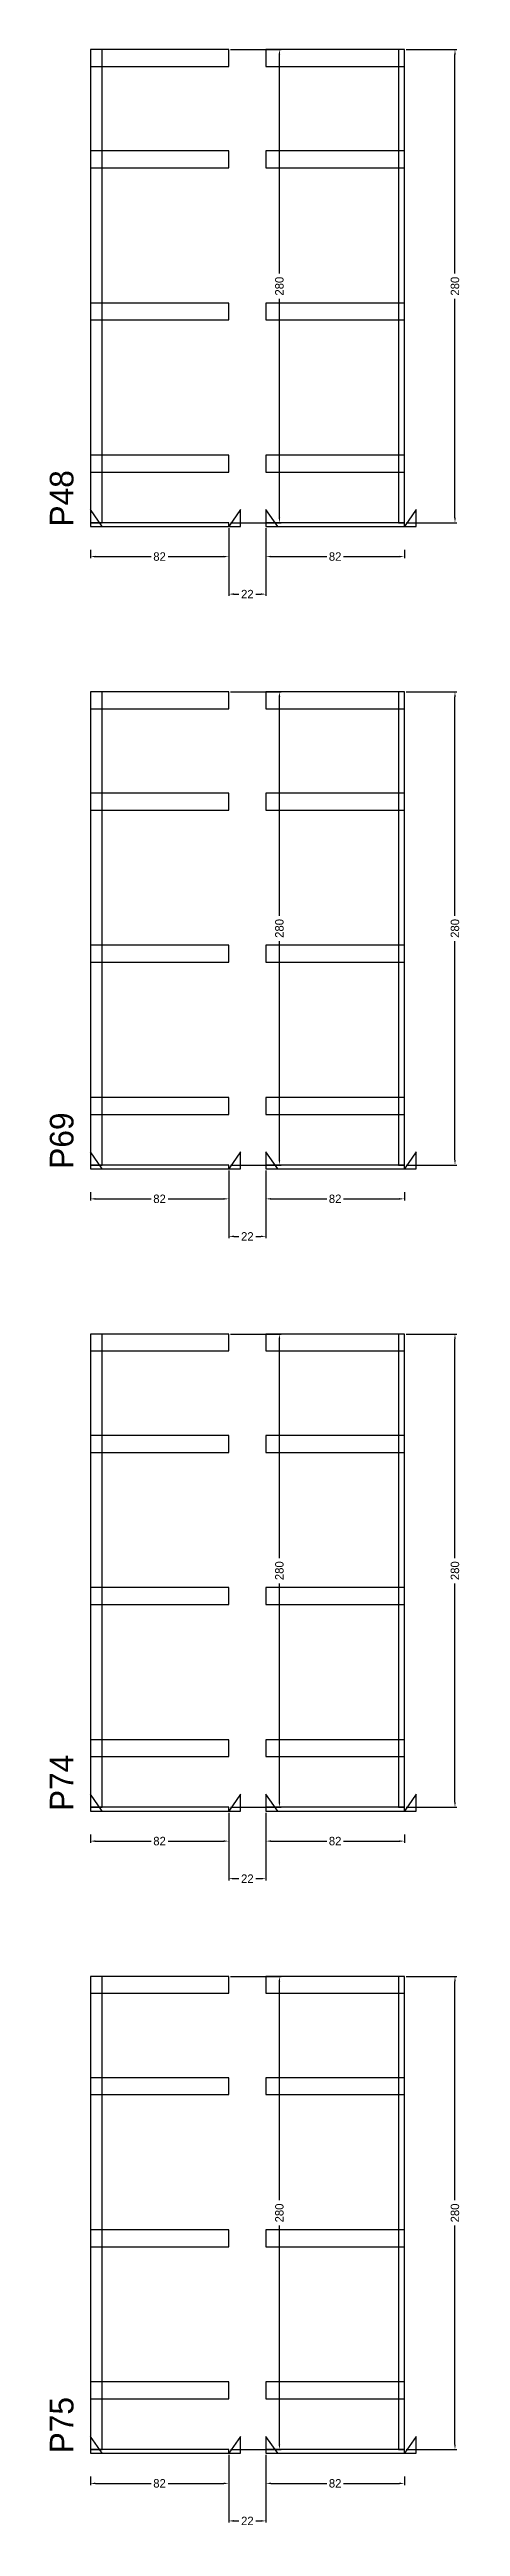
# Model space of a CAD drawing. Header units: centimetres. Extents: x -10500 to 4299, y -12546 to 295.
# Drawn here: x 3976 to 4219, y -10683 to -9218 of the extents above; entities that cross this region are included whole.
import ezdxf

# ---------------------------------------------------------------- set-up
doc = ezdxf.new("R2010")
doc.units = ezdxf.units.CM
for name, color, linetype in [('COTA', 241, 'Continuous'), ('NOMENCLATURA', 7, 'Continuous'), ('SARR_2.2x10', 60, 'Continuous'), ('SARR_2.2x7', 40, 'Continuous')]:
    doc.layers.add(name, color=color, linetype=linetype)
doc.dimstyles.new('PAINEL-NOVA', dxfattribs={"dimtxt": 5, "dimasz": 3, "dimexe": 1, "dimexo": 1, "dimgap": 1, "dimtad": 1, "dimcen": 2.5, "dimazin": 3, "dimtfac": 1, "dimtmove": 0, "dimatfit": 3})

msp = doc.modelspace()

# ---------------------------------------------------------------- texts
at = {"layer": 'NOMENCLATURA'}
for s, p in [('P48', (3990, -9500)), ('P69', (3990, -9880)), ('P74', (3990, -10260)), ('P75', (3990, -10640))]:
    msp.add_text(s, height=14, rotation=90, dxfattribs=at).set_placement(p)

# ---------------------------------------------------------------- blocks, each defined once
blk = doc.blocks.new('_CLOSEDFILLED')
at = {"color": 0, "linetype": 'BYBLOCK'}
blk.add_solid([(-1, 0.16), (0, 0), (-1, -0.16)], dxfattribs=at)
blk = doc.blocks.new('*D941')
for p, q in [((4000, -10653.8), (4000, -10658.8)), ((4082, -10653.8), (4082, -10658.8)), ((4003, -10657.8), (4036, -10657.8)), ((4046, -10657.8), (4079, -10657.8))]:
    blk.add_line(p, q)
at = {"layer": 'Defpoints'}
for p in [(4000, -10652.8), (4082, -10652.8), (4000, -10657.8)]:
    blk.add_point(p, dxfattribs=at)
at = {"layer": 'SARR_2.2x10', "xscale": 3, "yscale": 3, "rotation": 180}
blk.add_blockref('_CLOSEDFILLED', (4000, -10657.8), dxfattribs=at)
at = {"layer": 'SARR_2.2x10', "xscale": 3, "yscale": 3}
blk.add_blockref('_CLOSEDFILLED', (4082, -10657.8), dxfattribs=at)
at = {"layer": 'SARR_2.2x10', "insert": (4041, -10657.8), "char_height": 5, "attachment_point": 5}
blk.add_mtext('82', dxfattribs=at)
blk = doc.blocks.new('*D942')
for p, q in [((4083, -10357.8), (4113, -10357.8)), ((4112, -10490.3), (4112, -10360.8)), ((4112, -10634.8), (4112, -10505.3)), ((4083, -10637.8), (4113, -10637.8))]:
    blk.add_line(p, q)
at = {"layer": 'Defpoints'}
for p in [(4082, -10357.8), (4082, -10637.8), (4112, -10637.8)]:
    blk.add_point(p, dxfattribs=at)
at = {"layer": 'SARR_2.2x10', "xscale": 3, "yscale": 3}
for p, rotation in [((4112, -10357.8), 90), ((4112, -10637.8), 270)]:
    blk.add_blockref('_CLOSEDFILLED', p, dxfattribs=dict(at, rotation=rotation))
at = {"layer": 'SARR_2.2x10', "insert": (4112, -10497.8), "char_height": 5, "attachment_point": 5, "rotation": 90}
blk.add_mtext('280', dxfattribs=at)
blk = doc.blocks.new('GRA-E')
at = {"layer": 'SARR_2.2x7'}
blk.add_lwpolyline([(0, 0), (7, 0), (0, 10)], close=True, dxfattribs=at)
blk = doc.blocks.new('GRA-D')
at = {"layer": 'SARR_2.2x7'}
blk.add_lwpolyline([(0, 0), (7, 0), (7, 10)], close=True, dxfattribs=at)
blk = doc.blocks.new('*D943')
for p, q in [((4104, -10653.8), (4104, -10658.8)), ((4186, -10653.8), (4186, -10658.8)), ((4107, -10657.8), (4140, -10657.8)), ((4150, -10657.8), (4183, -10657.8))]:
    blk.add_line(p, q)
at = {"layer": 'Defpoints'}
for p in [(4104, -10652.8), (4186, -10652.8), (4104, -10657.8)]:
    blk.add_point(p, dxfattribs=at)
at = {"layer": 'SARR_2.2x10', "xscale": 3, "yscale": 3, "rotation": 180}
blk.add_blockref('_CLOSEDFILLED', (4104, -10657.8), dxfattribs=at)
at = {"layer": 'SARR_2.2x10', "xscale": 3, "yscale": 3}
blk.add_blockref('_CLOSEDFILLED', (4186, -10657.8), dxfattribs=at)
at = {"layer": 'SARR_2.2x10', "insert": (4145, -10657.8), "char_height": 5, "attachment_point": 5}
blk.add_mtext('82', dxfattribs=at)
blk = doc.blocks.new('*D944')
for p, q in [((4187, -10357.8), (4217, -10357.8)), ((4216, -10490.3), (4216, -10360.8)), ((4216, -10634.8), (4216, -10505.3)), ((4187, -10637.8), (4217, -10637.8))]:
    blk.add_line(p, q)
at = {"layer": 'Defpoints'}
for p in [(4186, -10357.8), (4186, -10637.8), (4216, -10637.8)]:
    blk.add_point(p, dxfattribs=at)
at = {"layer": 'SARR_2.2x10', "xscale": 3, "yscale": 3}
for p, rotation in [((4216, -10357.8), 90), ((4216, -10637.8), 270)]:
    blk.add_blockref('_CLOSEDFILLED', p, dxfattribs=dict(at, rotation=rotation))
at = {"layer": 'SARR_2.2x10', "insert": (4216, -10497.8), "char_height": 5, "attachment_point": 5, "rotation": 90}
blk.add_mtext('280', dxfattribs=at)
blk = doc.blocks.new('*D945')
for p, q in [((4187, -10357.8), (4217, -10357.8)), ((4216, -10490.3), (4216, -10360.8)), ((4216, -10634.8), (4216, -10505.3)), ((4187, -10637.8), (4217, -10637.8))]:
    blk.add_line(p, q)
at = {"layer": 'Defpoints'}
for p in [(4186, -10357.8), (4186, -10637.8), (4216, -10637.8)]:
    blk.add_point(p, dxfattribs=at)
at = {"layer": 'SARR_2.2x10', "xscale": 3, "yscale": 3}
for p, rotation in [((4216, -10357.8), 90), ((4216, -10637.8), 270)]:
    blk.add_blockref('_CLOSEDFILLED', p, dxfattribs=dict(at, rotation=rotation))
at = {"layer": 'SARR_2.2x10', "insert": (4216, -10497.8), "char_height": 5, "attachment_point": 5, "rotation": 90}
blk.add_mtext('280', dxfattribs=at)
blk = doc.blocks.new('*D946')
for p, q in [((4187, -10357.8), (4217, -10357.8)), ((4216, -10490.3), (4216, -10360.8)), ((4216, -10634.8), (4216, -10505.3)), ((4187, -10637.8), (4217, -10637.8))]:
    blk.add_line(p, q)
at = {"layer": 'Defpoints'}
for p in [(4186, -10357.8), (4186, -10637.8), (4216, -10637.8)]:
    blk.add_point(p, dxfattribs=at)
at = {"layer": 'SARR_2.2x10', "xscale": 3, "yscale": 3}
for p, rotation in [((4216, -10357.8), 90), ((4216, -10637.8), 270)]:
    blk.add_blockref('_CLOSEDFILLED', p, dxfattribs=dict(at, rotation=rotation))
at = {"layer": 'SARR_2.2x10', "insert": (4216, -10497.8), "char_height": 5, "attachment_point": 5, "rotation": 90}
blk.add_mtext('280', dxfattribs=at)
blk = doc.blocks.new('*D947')
for p, q in [((4187, -10357.8), (4217, -10357.8)), ((4216, -10490.3), (4216, -10360.8)), ((4216, -10634.8), (4216, -10505.3)), ((4187, -10637.8), (4217, -10637.8))]:
    blk.add_line(p, q)
at = {"layer": 'Defpoints'}
for p in [(4186, -10357.8), (4186, -10637.8), (4216, -10637.8)]:
    blk.add_point(p, dxfattribs=at)
at = {"layer": 'SARR_2.2x10', "xscale": 3, "yscale": 3}
for p, rotation in [((4216, -10357.8), 90), ((4216, -10637.8), 270)]:
    blk.add_blockref('_CLOSEDFILLED', p, dxfattribs=dict(at, rotation=rotation))
at = {"layer": 'SARR_2.2x10', "insert": (4216, -10497.8), "char_height": 5, "attachment_point": 5, "rotation": 90}
blk.add_mtext('280', dxfattribs=at)
blk = doc.blocks.new('*D948')
for p, q in [((4187, -10357.8), (4217, -10357.8)), ((4216, -10490.3), (4216, -10360.8)), ((4216, -10634.8), (4216, -10505.3)), ((4187, -10637.8), (4217, -10637.8))]:
    blk.add_line(p, q)
at = {"layer": 'Defpoints'}
for p in [(4186, -10357.8), (4186, -10637.8), (4216, -10637.8)]:
    blk.add_point(p, dxfattribs=at)
at = {"layer": 'SARR_2.2x10', "xscale": 3, "yscale": 3}
for p, rotation in [((4216, -10357.8), 90), ((4216, -10637.8), 270)]:
    blk.add_blockref('_CLOSEDFILLED', p, dxfattribs=dict(at, rotation=rotation))
at = {"layer": 'SARR_2.2x10', "insert": (4216, -10497.8), "char_height": 5, "attachment_point": 5, "rotation": 90}
blk.add_mtext('280', dxfattribs=at)
blk = doc.blocks.new('*D949')
for p, q in [((4187, -10357.8), (4217, -10357.8)), ((4216, -10490.3), (4216, -10360.8)), ((4216, -10634.8), (4216, -10505.3)), ((4187, -10637.8), (4217, -10637.8))]:
    blk.add_line(p, q)
at = {"layer": 'Defpoints'}
for p in [(4186, -10357.8), (4186, -10637.8), (4216, -10637.8)]:
    blk.add_point(p, dxfattribs=at)
at = {"layer": 'SARR_2.2x10', "xscale": 3, "yscale": 3}
for p, rotation in [((4216, -10357.8), 90), ((4216, -10637.8), 270)]:
    blk.add_blockref('_CLOSEDFILLED', p, dxfattribs=dict(at, rotation=rotation))
at = {"layer": 'SARR_2.2x10', "insert": (4216, -10497.8), "char_height": 5, "attachment_point": 5, "rotation": 90}
blk.add_mtext('280', dxfattribs=at)
blk = doc.blocks.new('*D950')
for p, q in [((4187, -10357.8), (4217, -10357.8)), ((4216, -10490.3), (4216, -10360.8)), ((4216, -10634.8), (4216, -10505.3)), ((4187, -10637.8), (4217, -10637.8))]:
    blk.add_line(p, q)
at = {"layer": 'Defpoints'}
for p in [(4186, -10357.8), (4186, -10637.8), (4216, -10637.8)]:
    blk.add_point(p, dxfattribs=at)
at = {"layer": 'SARR_2.2x10', "xscale": 3, "yscale": 3}
for p, rotation in [((4216, -10357.8), 90), ((4216, -10637.8), 270)]:
    blk.add_blockref('_CLOSEDFILLED', p, dxfattribs=dict(at, rotation=rotation))
at = {"layer": 'SARR_2.2x10', "insert": (4216, -10497.8), "char_height": 5, "attachment_point": 5, "rotation": 90}
blk.add_mtext('280', dxfattribs=at)
blk = doc.blocks.new('*D951')
for p, q in [((4187, -10357.8), (4217, -10357.8)), ((4216, -10490.3), (4216, -10360.8)), ((4216, -10634.8), (4216, -10505.3)), ((4187, -10637.8), (4217, -10637.8))]:
    blk.add_line(p, q)
at = {"layer": 'Defpoints'}
for p in [(4186, -10357.8), (4186, -10637.8), (4216, -10637.8)]:
    blk.add_point(p, dxfattribs=at)
at = {"layer": 'SARR_2.2x10', "xscale": 3, "yscale": 3}
for p, rotation in [((4216, -10357.8), 90), ((4216, -10637.8), 270)]:
    blk.add_blockref('_CLOSEDFILLED', p, dxfattribs=dict(at, rotation=rotation))
at = {"layer": 'SARR_2.2x10', "insert": (4216, -10497.8), "char_height": 5, "attachment_point": 5, "rotation": 90}
blk.add_mtext('280', dxfattribs=at)
blk = doc.blocks.new('*D952')
for p, q in [((4187, -10357.8), (4217, -10357.8)), ((4216, -10490.3), (4216, -10360.8)), ((4216, -10634.8), (4216, -10505.3)), ((4187, -10637.8), (4217, -10637.8))]:
    blk.add_line(p, q)
at = {"layer": 'Defpoints'}
for p in [(4186, -10357.8), (4186, -10637.8), (4216, -10637.8)]:
    blk.add_point(p, dxfattribs=at)
at = {"layer": 'SARR_2.2x10', "xscale": 3, "yscale": 3}
for p, rotation in [((4216, -10357.8), 90), ((4216, -10637.8), 270)]:
    blk.add_blockref('_CLOSEDFILLED', p, dxfattribs=dict(at, rotation=rotation))
at = {"layer": 'SARR_2.2x10', "insert": (4216, -10497.8), "char_height": 5, "attachment_point": 5, "rotation": 90}
blk.add_mtext('280', dxfattribs=at)
blk = doc.blocks.new('*D953')
for p, q in [((4187, -10357.8), (4217, -10357.8)), ((4216, -10490.3), (4216, -10360.8)), ((4216, -10634.8), (4216, -10505.3)), ((4187, -10637.8), (4217, -10637.8))]:
    blk.add_line(p, q)
at = {"layer": 'Defpoints'}
for p in [(4186, -10357.8), (4186, -10637.8), (4216, -10637.8)]:
    blk.add_point(p, dxfattribs=at)
at = {"layer": 'SARR_2.2x10', "xscale": 3, "yscale": 3}
for p, rotation in [((4216, -10357.8), 90), ((4216, -10637.8), 270)]:
    blk.add_blockref('_CLOSEDFILLED', p, dxfattribs=dict(at, rotation=rotation))
at = {"layer": 'SARR_2.2x10', "insert": (4216, -10497.8), "char_height": 5, "attachment_point": 5, "rotation": 90}
blk.add_mtext('280', dxfattribs=at)
blk = doc.blocks.new('*D954')
for p, q in [((4082, -10641), (4082, -10681)), ((4104, -10641), (4104, -10681)), ((4085, -10680), (4088, -10680)), ((4098, -10680), (4101, -10680))]:
    blk.add_line(p, q)
at = {"layer": 'Defpoints'}
for p in [(4082, -10640), (4104, -10640), (4082, -10680)]:
    blk.add_point(p, dxfattribs=at)
at = {"layer": 'COTA', "xscale": 3, "yscale": 3, "rotation": 180}
blk.add_blockref('_CLOSEDFILLED', (4082, -10680), dxfattribs=at)
at = {"layer": 'COTA', "xscale": 3, "yscale": 3}
blk.add_blockref('_CLOSEDFILLED', (4104, -10680), dxfattribs=at)
at = {"layer": 'COTA', "insert": (4093, -10680), "char_height": 5, "attachment_point": 5}
blk.add_mtext('22', dxfattribs=at)
blk = doc.blocks.new('*D907')
for p, q in [((4000, -10273.8), (4000, -10278.8)), ((4003, -10277.8), (4036, -10277.8)), ((4046, -10277.8), (4079, -10277.8)), ((4082, -10273.8), (4082, -10278.8))]:
    blk.add_line(p, q)
at = {"layer": 'Defpoints'}
for p in [(4000, -10272.8), (4082, -10272.8), (4000, -10277.8)]:
    blk.add_point(p, dxfattribs=at)
at = {"layer": 'SARR_2.2x10', "xscale": 3, "yscale": 3, "rotation": 180}
blk.add_blockref('_CLOSEDFILLED', (4000, -10277.8), dxfattribs=at)
at = {"layer": 'SARR_2.2x10', "xscale": 3, "yscale": 3}
blk.add_blockref('_CLOSEDFILLED', (4082, -10277.8), dxfattribs=at)
at = {"layer": 'SARR_2.2x10', "insert": (4041, -10277.8), "char_height": 5, "attachment_point": 5}
blk.add_mtext('82', dxfattribs=at)
blk = doc.blocks.new('*D908')
for p, q in [((4083, -9977.8), (4113, -9977.8)), ((4112, -10110.3), (4112, -9980.8)), ((4112, -10254.8), (4112, -10125.3)), ((4083, -10257.8), (4113, -10257.8))]:
    blk.add_line(p, q)
at = {"layer": 'Defpoints'}
for p in [(4082, -9977.8), (4082, -10257.8), (4112, -10257.8)]:
    blk.add_point(p, dxfattribs=at)
at = {"layer": 'SARR_2.2x10', "xscale": 3, "yscale": 3}
for p, rotation in [((4112, -9977.8), 90), ((4112, -10257.8), 270)]:
    blk.add_blockref('_CLOSEDFILLED', p, dxfattribs=dict(at, rotation=rotation))
at = {"layer": 'SARR_2.2x10', "insert": (4112, -10117.8), "char_height": 5, "attachment_point": 5, "rotation": 90}
blk.add_mtext('280', dxfattribs=at)
blk = doc.blocks.new('*D909')
for p, q in [((4104, -10273.8), (4104, -10278.8)), ((4107, -10277.8), (4140, -10277.8)), ((4150, -10277.8), (4183, -10277.8)), ((4186, -10273.8), (4186, -10278.8))]:
    blk.add_line(p, q)
at = {"layer": 'Defpoints'}
for p in [(4104, -10272.8), (4186, -10272.8), (4104, -10277.8)]:
    blk.add_point(p, dxfattribs=at)
at = {"layer": 'SARR_2.2x10', "xscale": 3, "yscale": 3, "rotation": 180}
blk.add_blockref('_CLOSEDFILLED', (4104, -10277.8), dxfattribs=at)
at = {"layer": 'SARR_2.2x10', "xscale": 3, "yscale": 3}
blk.add_blockref('_CLOSEDFILLED', (4186, -10277.8), dxfattribs=at)
at = {"layer": 'SARR_2.2x10', "insert": (4145, -10277.8), "char_height": 5, "attachment_point": 5}
blk.add_mtext('82', dxfattribs=at)
blk = doc.blocks.new('*D910')
for p, q in [((4187, -9977.8), (4217, -9977.8)), ((4216, -10110.3), (4216, -9980.8)), ((4216, -10254.8), (4216, -10125.3)), ((4187, -10257.8), (4217, -10257.8))]:
    blk.add_line(p, q)
at = {"layer": 'Defpoints'}
for p in [(4186, -9977.8), (4186, -10257.8), (4216, -10257.8)]:
    blk.add_point(p, dxfattribs=at)
at = {"layer": 'SARR_2.2x10', "xscale": 3, "yscale": 3}
for p, rotation in [((4216, -9977.8), 90), ((4216, -10257.8), 270)]:
    blk.add_blockref('_CLOSEDFILLED', p, dxfattribs=dict(at, rotation=rotation))
at = {"layer": 'SARR_2.2x10', "insert": (4216, -10117.8), "char_height": 5, "attachment_point": 5, "rotation": 90}
blk.add_mtext('280', dxfattribs=at)
blk = doc.blocks.new('*D911')
for p, q in [((4187, -9977.8), (4217, -9977.8)), ((4216, -10110.3), (4216, -9980.8)), ((4216, -10254.8), (4216, -10125.3)), ((4187, -10257.8), (4217, -10257.8))]:
    blk.add_line(p, q)
at = {"layer": 'Defpoints'}
for p in [(4186, -9977.8), (4186, -10257.8), (4216, -10257.8)]:
    blk.add_point(p, dxfattribs=at)
at = {"layer": 'SARR_2.2x10', "xscale": 3, "yscale": 3}
for p, rotation in [((4216, -9977.8), 90), ((4216, -10257.8), 270)]:
    blk.add_blockref('_CLOSEDFILLED', p, dxfattribs=dict(at, rotation=rotation))
at = {"layer": 'SARR_2.2x10', "insert": (4216, -10117.8), "char_height": 5, "attachment_point": 5, "rotation": 90}
blk.add_mtext('280', dxfattribs=at)
blk = doc.blocks.new('*D912')
for p, q in [((4187, -9977.8), (4217, -9977.8)), ((4216, -10110.3), (4216, -9980.8)), ((4216, -10254.8), (4216, -10125.3)), ((4187, -10257.8), (4217, -10257.8))]:
    blk.add_line(p, q)
at = {"layer": 'Defpoints'}
for p in [(4186, -9977.8), (4186, -10257.8), (4216, -10257.8)]:
    blk.add_point(p, dxfattribs=at)
at = {"layer": 'SARR_2.2x10', "xscale": 3, "yscale": 3}
for p, rotation in [((4216, -9977.8), 90), ((4216, -10257.8), 270)]:
    blk.add_blockref('_CLOSEDFILLED', p, dxfattribs=dict(at, rotation=rotation))
at = {"layer": 'SARR_2.2x10', "insert": (4216, -10117.8), "char_height": 5, "attachment_point": 5, "rotation": 90}
blk.add_mtext('280', dxfattribs=at)
blk = doc.blocks.new('*D913')
for p, q in [((4187, -9977.8), (4217, -9977.8)), ((4216, -10110.3), (4216, -9980.8)), ((4216, -10254.8), (4216, -10125.3)), ((4187, -10257.8), (4217, -10257.8))]:
    blk.add_line(p, q)
at = {"layer": 'Defpoints'}
for p in [(4186, -9977.8), (4186, -10257.8), (4216, -10257.8)]:
    blk.add_point(p, dxfattribs=at)
at = {"layer": 'SARR_2.2x10', "xscale": 3, "yscale": 3}
for p, rotation in [((4216, -9977.8), 90), ((4216, -10257.8), 270)]:
    blk.add_blockref('_CLOSEDFILLED', p, dxfattribs=dict(at, rotation=rotation))
at = {"layer": 'SARR_2.2x10', "insert": (4216, -10117.8), "char_height": 5, "attachment_point": 5, "rotation": 90}
blk.add_mtext('280', dxfattribs=at)
blk = doc.blocks.new('*D914')
for p, q in [((4187, -9977.8), (4217, -9977.8)), ((4216, -10110.3), (4216, -9980.8)), ((4216, -10254.8), (4216, -10125.3)), ((4187, -10257.8), (4217, -10257.8))]:
    blk.add_line(p, q)
at = {"layer": 'Defpoints'}
for p in [(4186, -9977.8), (4186, -10257.8), (4216, -10257.8)]:
    blk.add_point(p, dxfattribs=at)
at = {"layer": 'SARR_2.2x10', "xscale": 3, "yscale": 3}
for p, rotation in [((4216, -9977.8), 90), ((4216, -10257.8), 270)]:
    blk.add_blockref('_CLOSEDFILLED', p, dxfattribs=dict(at, rotation=rotation))
at = {"layer": 'SARR_2.2x10', "insert": (4216, -10117.8), "char_height": 5, "attachment_point": 5, "rotation": 90}
blk.add_mtext('280', dxfattribs=at)
blk = doc.blocks.new('*D915')
for p, q in [((4187, -9977.8), (4217, -9977.8)), ((4216, -10110.3), (4216, -9980.8)), ((4216, -10254.8), (4216, -10125.3)), ((4187, -10257.8), (4217, -10257.8))]:
    blk.add_line(p, q)
at = {"layer": 'Defpoints'}
for p in [(4186, -9977.8), (4186, -10257.8), (4216, -10257.8)]:
    blk.add_point(p, dxfattribs=at)
at = {"layer": 'SARR_2.2x10', "xscale": 3, "yscale": 3}
for p, rotation in [((4216, -9977.8), 90), ((4216, -10257.8), 270)]:
    blk.add_blockref('_CLOSEDFILLED', p, dxfattribs=dict(at, rotation=rotation))
at = {"layer": 'SARR_2.2x10', "insert": (4216, -10117.8), "char_height": 5, "attachment_point": 5, "rotation": 90}
blk.add_mtext('280', dxfattribs=at)
blk = doc.blocks.new('*D916')
for p, q in [((4187, -9977.8), (4217, -9977.8)), ((4216, -10110.3), (4216, -9980.8)), ((4216, -10254.8), (4216, -10125.3)), ((4187, -10257.8), (4217, -10257.8))]:
    blk.add_line(p, q)
at = {"layer": 'Defpoints'}
for p in [(4186, -9977.8), (4186, -10257.8), (4216, -10257.8)]:
    blk.add_point(p, dxfattribs=at)
at = {"layer": 'SARR_2.2x10', "xscale": 3, "yscale": 3}
for p, rotation in [((4216, -9977.8), 90), ((4216, -10257.8), 270)]:
    blk.add_blockref('_CLOSEDFILLED', p, dxfattribs=dict(at, rotation=rotation))
at = {"layer": 'SARR_2.2x10', "insert": (4216, -10117.8), "char_height": 5, "attachment_point": 5, "rotation": 90}
blk.add_mtext('280', dxfattribs=at)
blk = doc.blocks.new('*D917')
for p, q in [((4187, -9977.8), (4217, -9977.8)), ((4216, -10110.3), (4216, -9980.8)), ((4216, -10254.8), (4216, -10125.3)), ((4187, -10257.8), (4217, -10257.8))]:
    blk.add_line(p, q)
at = {"layer": 'Defpoints'}
for p in [(4186, -9977.8), (4186, -10257.8), (4216, -10257.8)]:
    blk.add_point(p, dxfattribs=at)
at = {"layer": 'SARR_2.2x10', "xscale": 3, "yscale": 3}
for p, rotation in [((4216, -9977.8), 90), ((4216, -10257.8), 270)]:
    blk.add_blockref('_CLOSEDFILLED', p, dxfattribs=dict(at, rotation=rotation))
at = {"layer": 'SARR_2.2x10', "insert": (4216, -10117.8), "char_height": 5, "attachment_point": 5, "rotation": 90}
blk.add_mtext('280', dxfattribs=at)
blk = doc.blocks.new('*D918')
for p, q in [((4187, -9977.8), (4217, -9977.8)), ((4216, -10110.3), (4216, -9980.8)), ((4216, -10254.8), (4216, -10125.3)), ((4187, -10257.8), (4217, -10257.8))]:
    blk.add_line(p, q)
at = {"layer": 'Defpoints'}
for p in [(4186, -9977.8), (4186, -10257.8), (4216, -10257.8)]:
    blk.add_point(p, dxfattribs=at)
at = {"layer": 'SARR_2.2x10', "xscale": 3, "yscale": 3}
for p, rotation in [((4216, -9977.8), 90), ((4216, -10257.8), 270)]:
    blk.add_blockref('_CLOSEDFILLED', p, dxfattribs=dict(at, rotation=rotation))
at = {"layer": 'SARR_2.2x10', "insert": (4216, -10117.8), "char_height": 5, "attachment_point": 5, "rotation": 90}
blk.add_mtext('280', dxfattribs=at)
blk = doc.blocks.new('*D919')
for p, q in [((4187, -9977.8), (4217, -9977.8)), ((4216, -10110.3), (4216, -9980.8)), ((4216, -10254.8), (4216, -10125.3)), ((4187, -10257.8), (4217, -10257.8))]:
    blk.add_line(p, q)
at = {"layer": 'Defpoints'}
for p in [(4186, -9977.8), (4186, -10257.8), (4216, -10257.8)]:
    blk.add_point(p, dxfattribs=at)
at = {"layer": 'SARR_2.2x10', "xscale": 3, "yscale": 3}
for p, rotation in [((4216, -9977.8), 90), ((4216, -10257.8), 270)]:
    blk.add_blockref('_CLOSEDFILLED', p, dxfattribs=dict(at, rotation=rotation))
at = {"layer": 'SARR_2.2x10', "insert": (4216, -10117.8), "char_height": 5, "attachment_point": 5, "rotation": 90}
blk.add_mtext('280', dxfattribs=at)
blk = doc.blocks.new('*D920')
for p, q in [((4082, -10261), (4082, -10301)), ((4104, -10261), (4104, -10301)), ((4085, -10300), (4088, -10300)), ((4098, -10300), (4101, -10300))]:
    blk.add_line(p, q)
at = {"layer": 'Defpoints'}
for p in [(4082, -10260), (4104, -10260), (4082, -10300)]:
    blk.add_point(p, dxfattribs=at)
at = {"layer": 'COTA', "xscale": 3, "yscale": 3, "rotation": 180}
blk.add_blockref('_CLOSEDFILLED', (4082, -10300), dxfattribs=at)
at = {"layer": 'COTA', "xscale": 3, "yscale": 3}
blk.add_blockref('_CLOSEDFILLED', (4104, -10300), dxfattribs=at)
at = {"layer": 'COTA', "insert": (4093, -10300), "char_height": 5, "attachment_point": 5}
blk.add_mtext('22', dxfattribs=at)
blk = doc.blocks.new('*D873')
for p, q in [((4000, -9893.8), (4000, -9898.8)), ((4003, -9897.8), (4036, -9897.8)), ((4046, -9897.8), (4079, -9897.8)), ((4082, -9893.8), (4082, -9898.8))]:
    blk.add_line(p, q)
at = {"layer": 'Defpoints'}
for p in [(4000, -9892.8), (4000, -9897.8), (4082, -9892.8)]:
    blk.add_point(p, dxfattribs=at)
at = {"layer": 'SARR_2.2x10', "xscale": 3, "yscale": 3, "rotation": 180}
blk.add_blockref('_CLOSEDFILLED', (4000, -9897.8), dxfattribs=at)
at = {"layer": 'SARR_2.2x10', "xscale": 3, "yscale": 3}
blk.add_blockref('_CLOSEDFILLED', (4082, -9897.8), dxfattribs=at)
at = {"layer": 'SARR_2.2x10', "insert": (4041, -9897.8), "char_height": 5, "attachment_point": 5}
blk.add_mtext('82', dxfattribs=at)
blk = doc.blocks.new('*D874')
for p, q in [((4083, -9597.8), (4113, -9597.8)), ((4112, -9730.3), (4112, -9600.8)), ((4112, -9874.8), (4112, -9745.3)), ((4083, -9877.8), (4113, -9877.8))]:
    blk.add_line(p, q)
at = {"layer": 'Defpoints'}
for p in [(4082, -9597.8), (4082, -9877.8), (4112, -9877.8)]:
    blk.add_point(p, dxfattribs=at)
at = {"layer": 'SARR_2.2x10', "xscale": 3, "yscale": 3}
for p, rotation in [((4112, -9597.8), 90), ((4112, -9877.8), 270)]:
    blk.add_blockref('_CLOSEDFILLED', p, dxfattribs=dict(at, rotation=rotation))
at = {"layer": 'SARR_2.2x10', "insert": (4112, -9737.8), "char_height": 5, "attachment_point": 5, "rotation": 90}
blk.add_mtext('280', dxfattribs=at)
blk = doc.blocks.new('*D875')
for p, q in [((4104, -9893.8), (4104, -9898.8)), ((4107, -9897.8), (4140, -9897.8)), ((4150, -9897.8), (4183, -9897.8)), ((4186, -9893.8), (4186, -9898.8))]:
    blk.add_line(p, q)
at = {"layer": 'Defpoints'}
for p in [(4104, -9892.8), (4104, -9897.8), (4186, -9892.8)]:
    blk.add_point(p, dxfattribs=at)
at = {"layer": 'SARR_2.2x10', "xscale": 3, "yscale": 3, "rotation": 180}
blk.add_blockref('_CLOSEDFILLED', (4104, -9897.8), dxfattribs=at)
at = {"layer": 'SARR_2.2x10', "xscale": 3, "yscale": 3}
blk.add_blockref('_CLOSEDFILLED', (4186, -9897.8), dxfattribs=at)
at = {"layer": 'SARR_2.2x10', "insert": (4145, -9897.8), "char_height": 5, "attachment_point": 5}
blk.add_mtext('82', dxfattribs=at)
blk = doc.blocks.new('*D876')
for p, q in [((4187, -9597.8), (4217, -9597.8)), ((4216, -9730.3), (4216, -9600.8)), ((4216, -9874.8), (4216, -9745.3)), ((4187, -9877.8), (4217, -9877.8))]:
    blk.add_line(p, q)
at = {"layer": 'Defpoints'}
for p in [(4186, -9597.8), (4186, -9877.8), (4216, -9877.8)]:
    blk.add_point(p, dxfattribs=at)
at = {"layer": 'SARR_2.2x10', "xscale": 3, "yscale": 3}
for p, rotation in [((4216, -9597.8), 90), ((4216, -9877.8), 270)]:
    blk.add_blockref('_CLOSEDFILLED', p, dxfattribs=dict(at, rotation=rotation))
at = {"layer": 'SARR_2.2x10', "insert": (4216, -9737.8), "char_height": 5, "attachment_point": 5, "rotation": 90}
blk.add_mtext('280', dxfattribs=at)
blk = doc.blocks.new('*D877')
for p, q in [((4187, -9597.8), (4217, -9597.8)), ((4216, -9730.3), (4216, -9600.8)), ((4216, -9874.8), (4216, -9745.3)), ((4187, -9877.8), (4217, -9877.8))]:
    blk.add_line(p, q)
at = {"layer": 'Defpoints'}
for p in [(4186, -9597.8), (4186, -9877.8), (4216, -9877.8)]:
    blk.add_point(p, dxfattribs=at)
at = {"layer": 'SARR_2.2x10', "xscale": 3, "yscale": 3}
for p, rotation in [((4216, -9597.8), 90), ((4216, -9877.8), 270)]:
    blk.add_blockref('_CLOSEDFILLED', p, dxfattribs=dict(at, rotation=rotation))
at = {"layer": 'SARR_2.2x10', "insert": (4216, -9737.8), "char_height": 5, "attachment_point": 5, "rotation": 90}
blk.add_mtext('280', dxfattribs=at)
blk = doc.blocks.new('*D878')
for p, q in [((4187, -9597.8), (4217, -9597.8)), ((4216, -9730.3), (4216, -9600.8)), ((4216, -9874.8), (4216, -9745.3)), ((4187, -9877.8), (4217, -9877.8))]:
    blk.add_line(p, q)
at = {"layer": 'Defpoints'}
for p in [(4186, -9597.8), (4186, -9877.8), (4216, -9877.8)]:
    blk.add_point(p, dxfattribs=at)
at = {"layer": 'SARR_2.2x10', "xscale": 3, "yscale": 3}
for p, rotation in [((4216, -9597.8), 90), ((4216, -9877.8), 270)]:
    blk.add_blockref('_CLOSEDFILLED', p, dxfattribs=dict(at, rotation=rotation))
at = {"layer": 'SARR_2.2x10', "insert": (4216, -9737.8), "char_height": 5, "attachment_point": 5, "rotation": 90}
blk.add_mtext('280', dxfattribs=at)
blk = doc.blocks.new('*D879')
for p, q in [((4187, -9597.8), (4217, -9597.8)), ((4216, -9730.3), (4216, -9600.8)), ((4216, -9874.8), (4216, -9745.3)), ((4187, -9877.8), (4217, -9877.8))]:
    blk.add_line(p, q)
at = {"layer": 'Defpoints'}
for p in [(4186, -9597.8), (4186, -9877.8), (4216, -9877.8)]:
    blk.add_point(p, dxfattribs=at)
at = {"layer": 'SARR_2.2x10', "xscale": 3, "yscale": 3}
for p, rotation in [((4216, -9597.8), 90), ((4216, -9877.8), 270)]:
    blk.add_blockref('_CLOSEDFILLED', p, dxfattribs=dict(at, rotation=rotation))
at = {"layer": 'SARR_2.2x10', "insert": (4216, -9737.8), "char_height": 5, "attachment_point": 5, "rotation": 90}
blk.add_mtext('280', dxfattribs=at)
blk = doc.blocks.new('*D880')
for p, q in [((4187, -9597.8), (4217, -9597.8)), ((4216, -9730.3), (4216, -9600.8)), ((4216, -9874.8), (4216, -9745.3)), ((4187, -9877.8), (4217, -9877.8))]:
    blk.add_line(p, q)
at = {"layer": 'Defpoints'}
for p in [(4186, -9597.8), (4186, -9877.8), (4216, -9877.8)]:
    blk.add_point(p, dxfattribs=at)
at = {"layer": 'SARR_2.2x10', "xscale": 3, "yscale": 3}
for p, rotation in [((4216, -9597.8), 90), ((4216, -9877.8), 270)]:
    blk.add_blockref('_CLOSEDFILLED', p, dxfattribs=dict(at, rotation=rotation))
at = {"layer": 'SARR_2.2x10', "insert": (4216, -9737.8), "char_height": 5, "attachment_point": 5, "rotation": 90}
blk.add_mtext('280', dxfattribs=at)
blk = doc.blocks.new('*D881')
for p, q in [((4187, -9597.8), (4217, -9597.8)), ((4216, -9730.3), (4216, -9600.8)), ((4216, -9874.8), (4216, -9745.3)), ((4187, -9877.8), (4217, -9877.8))]:
    blk.add_line(p, q)
at = {"layer": 'Defpoints'}
for p in [(4186, -9597.8), (4186, -9877.8), (4216, -9877.8)]:
    blk.add_point(p, dxfattribs=at)
at = {"layer": 'SARR_2.2x10', "xscale": 3, "yscale": 3}
for p, rotation in [((4216, -9597.8), 90), ((4216, -9877.8), 270)]:
    blk.add_blockref('_CLOSEDFILLED', p, dxfattribs=dict(at, rotation=rotation))
at = {"layer": 'SARR_2.2x10', "insert": (4216, -9737.8), "char_height": 5, "attachment_point": 5, "rotation": 90}
blk.add_mtext('280', dxfattribs=at)
blk = doc.blocks.new('*D882')
for p, q in [((4187, -9597.8), (4217, -9597.8)), ((4216, -9730.3), (4216, -9600.8)), ((4216, -9874.8), (4216, -9745.3)), ((4187, -9877.8), (4217, -9877.8))]:
    blk.add_line(p, q)
at = {"layer": 'Defpoints'}
for p in [(4186, -9597.8), (4186, -9877.8), (4216, -9877.8)]:
    blk.add_point(p, dxfattribs=at)
at = {"layer": 'SARR_2.2x10', "xscale": 3, "yscale": 3}
for p, rotation in [((4216, -9597.8), 90), ((4216, -9877.8), 270)]:
    blk.add_blockref('_CLOSEDFILLED', p, dxfattribs=dict(at, rotation=rotation))
at = {"layer": 'SARR_2.2x10', "insert": (4216, -9737.8), "char_height": 5, "attachment_point": 5, "rotation": 90}
blk.add_mtext('280', dxfattribs=at)
blk = doc.blocks.new('*D883')
for p, q in [((4187, -9597.8), (4217, -9597.8)), ((4216, -9730.3), (4216, -9600.8)), ((4216, -9874.8), (4216, -9745.3)), ((4187, -9877.8), (4217, -9877.8))]:
    blk.add_line(p, q)
at = {"layer": 'Defpoints'}
for p in [(4186, -9597.8), (4186, -9877.8), (4216, -9877.8)]:
    blk.add_point(p, dxfattribs=at)
at = {"layer": 'SARR_2.2x10', "xscale": 3, "yscale": 3}
for p, rotation in [((4216, -9597.8), 90), ((4216, -9877.8), 270)]:
    blk.add_blockref('_CLOSEDFILLED', p, dxfattribs=dict(at, rotation=rotation))
at = {"layer": 'SARR_2.2x10', "insert": (4216, -9737.8), "char_height": 5, "attachment_point": 5, "rotation": 90}
blk.add_mtext('280', dxfattribs=at)
blk = doc.blocks.new('*D884')
for p, q in [((4187, -9597.8), (4217, -9597.8)), ((4216, -9730.3), (4216, -9600.8)), ((4216, -9874.8), (4216, -9745.3)), ((4187, -9877.8), (4217, -9877.8))]:
    blk.add_line(p, q)
at = {"layer": 'Defpoints'}
for p in [(4186, -9597.8), (4186, -9877.8), (4216, -9877.8)]:
    blk.add_point(p, dxfattribs=at)
at = {"layer": 'SARR_2.2x10', "xscale": 3, "yscale": 3}
for p, rotation in [((4216, -9597.8), 90), ((4216, -9877.8), 270)]:
    blk.add_blockref('_CLOSEDFILLED', p, dxfattribs=dict(at, rotation=rotation))
at = {"layer": 'SARR_2.2x10', "insert": (4216, -9737.8), "char_height": 5, "attachment_point": 5, "rotation": 90}
blk.add_mtext('280', dxfattribs=at)
blk = doc.blocks.new('*D885')
for p, q in [((4187, -9597.8), (4217, -9597.8)), ((4216, -9730.3), (4216, -9600.8)), ((4216, -9874.8), (4216, -9745.3)), ((4187, -9877.8), (4217, -9877.8))]:
    blk.add_line(p, q)
at = {"layer": 'Defpoints'}
for p in [(4186, -9597.8), (4186, -9877.8), (4216, -9877.8)]:
    blk.add_point(p, dxfattribs=at)
at = {"layer": 'SARR_2.2x10', "xscale": 3, "yscale": 3}
for p, rotation in [((4216, -9597.8), 90), ((4216, -9877.8), 270)]:
    blk.add_blockref('_CLOSEDFILLED', p, dxfattribs=dict(at, rotation=rotation))
at = {"layer": 'SARR_2.2x10', "insert": (4216, -9737.8), "char_height": 5, "attachment_point": 5, "rotation": 90}
blk.add_mtext('280', dxfattribs=at)
blk = doc.blocks.new('*D886')
for p, q in [((4082, -9881), (4082, -9921)), ((4104, -9881), (4104, -9921)), ((4085, -9920), (4088, -9920)), ((4098, -9920), (4101, -9920))]:
    blk.add_line(p, q)
at = {"layer": 'Defpoints'}
for p in [(4082, -9880), (4104, -9880), (4082, -9920)]:
    blk.add_point(p, dxfattribs=at)
at = {"layer": 'COTA', "xscale": 3, "yscale": 3, "rotation": 180}
blk.add_blockref('_CLOSEDFILLED', (4082, -9920), dxfattribs=at)
at = {"layer": 'COTA', "xscale": 3, "yscale": 3}
blk.add_blockref('_CLOSEDFILLED', (4104, -9920), dxfattribs=at)
at = {"layer": 'COTA', "insert": (4093, -9920), "char_height": 5, "attachment_point": 5}
blk.add_mtext('22', dxfattribs=at)
blk = doc.blocks.new('*D839')
for p, q in [((4000, -9513.8), (4000, -9518.8)), ((4003, -9517.8), (4036, -9517.8)), ((4046, -9517.8), (4079, -9517.8)), ((4082, -9513.8), (4082, -9518.8))]:
    blk.add_line(p, q)
at = {"layer": 'Defpoints'}
for p in [(4000, -9512.8), (4000, -9517.8), (4082, -9512.8)]:
    blk.add_point(p, dxfattribs=at)
at = {"layer": 'SARR_2.2x10', "xscale": 3, "yscale": 3, "rotation": 180}
blk.add_blockref('_CLOSEDFILLED', (4000, -9517.8), dxfattribs=at)
at = {"layer": 'SARR_2.2x10', "xscale": 3, "yscale": 3}
blk.add_blockref('_CLOSEDFILLED', (4082, -9517.8), dxfattribs=at)
at = {"layer": 'SARR_2.2x10', "insert": (4041, -9517.8), "char_height": 5, "attachment_point": 5}
blk.add_mtext('82', dxfattribs=at)
blk = doc.blocks.new('*D840')
for p, q in [((4083, -9217.8), (4113, -9217.8)), ((4112, -9350.3), (4112, -9220.8)), ((4112, -9494.8), (4112, -9365.3)), ((4083, -9497.8), (4113, -9497.8))]:
    blk.add_line(p, q)
at = {"layer": 'Defpoints'}
for p in [(4082, -9217.8), (4082, -9497.8), (4112, -9497.8)]:
    blk.add_point(p, dxfattribs=at)
at = {"layer": 'SARR_2.2x10', "xscale": 3, "yscale": 3}
for p, rotation in [((4112, -9217.8), 90), ((4112, -9497.8), 270)]:
    blk.add_blockref('_CLOSEDFILLED', p, dxfattribs=dict(at, rotation=rotation))
at = {"layer": 'SARR_2.2x10', "insert": (4112, -9357.8), "char_height": 5, "attachment_point": 5, "rotation": 90}
blk.add_mtext('280', dxfattribs=at)
blk = doc.blocks.new('*D841')
for p, q in [((4104, -9513.8), (4104, -9518.8)), ((4107, -9517.8), (4140, -9517.8)), ((4150, -9517.8), (4183, -9517.8)), ((4186, -9513.8), (4186, -9518.8))]:
    blk.add_line(p, q)
at = {"layer": 'Defpoints'}
for p in [(4104, -9512.8), (4104, -9517.8), (4186, -9512.8)]:
    blk.add_point(p, dxfattribs=at)
at = {"layer": 'SARR_2.2x10', "xscale": 3, "yscale": 3, "rotation": 180}
blk.add_blockref('_CLOSEDFILLED', (4104, -9517.8), dxfattribs=at)
at = {"layer": 'SARR_2.2x10', "xscale": 3, "yscale": 3}
blk.add_blockref('_CLOSEDFILLED', (4186, -9517.8), dxfattribs=at)
at = {"layer": 'SARR_2.2x10', "insert": (4145, -9517.8), "char_height": 5, "attachment_point": 5}
blk.add_mtext('82', dxfattribs=at)
blk = doc.blocks.new('*D842')
for p, q in [((4187, -9217.8), (4217, -9217.8)), ((4216, -9350.3), (4216, -9220.8)), ((4216, -9494.8), (4216, -9365.3)), ((4187, -9497.8), (4217, -9497.8))]:
    blk.add_line(p, q)
at = {"layer": 'Defpoints'}
for p in [(4186, -9217.8), (4186, -9497.8), (4216, -9497.8)]:
    blk.add_point(p, dxfattribs=at)
at = {"layer": 'SARR_2.2x10', "xscale": 3, "yscale": 3}
for p, rotation in [((4216, -9217.8), 90), ((4216, -9497.8), 270)]:
    blk.add_blockref('_CLOSEDFILLED', p, dxfattribs=dict(at, rotation=rotation))
at = {"layer": 'SARR_2.2x10', "insert": (4216, -9357.8), "char_height": 5, "attachment_point": 5, "rotation": 90}
blk.add_mtext('280', dxfattribs=at)
blk = doc.blocks.new('*D843')
for p, q in [((4187, -9217.8), (4217, -9217.8)), ((4216, -9350.3), (4216, -9220.8)), ((4216, -9494.8), (4216, -9365.3)), ((4187, -9497.8), (4217, -9497.8))]:
    blk.add_line(p, q)
at = {"layer": 'Defpoints'}
for p in [(4186, -9217.8), (4186, -9497.8), (4216, -9497.8)]:
    blk.add_point(p, dxfattribs=at)
at = {"layer": 'SARR_2.2x10', "xscale": 3, "yscale": 3}
for p, rotation in [((4216, -9217.8), 90), ((4216, -9497.8), 270)]:
    blk.add_blockref('_CLOSEDFILLED', p, dxfattribs=dict(at, rotation=rotation))
at = {"layer": 'SARR_2.2x10', "insert": (4216, -9357.8), "char_height": 5, "attachment_point": 5, "rotation": 90}
blk.add_mtext('280', dxfattribs=at)
blk = doc.blocks.new('*D844')
for p, q in [((4187, -9217.8), (4217, -9217.8)), ((4216, -9350.3), (4216, -9220.8)), ((4216, -9494.8), (4216, -9365.3)), ((4187, -9497.8), (4217, -9497.8))]:
    blk.add_line(p, q)
at = {"layer": 'Defpoints'}
for p in [(4186, -9217.8), (4186, -9497.8), (4216, -9497.8)]:
    blk.add_point(p, dxfattribs=at)
at = {"layer": 'SARR_2.2x10', "xscale": 3, "yscale": 3}
for p, rotation in [((4216, -9217.8), 90), ((4216, -9497.8), 270)]:
    blk.add_blockref('_CLOSEDFILLED', p, dxfattribs=dict(at, rotation=rotation))
at = {"layer": 'SARR_2.2x10', "insert": (4216, -9357.8), "char_height": 5, "attachment_point": 5, "rotation": 90}
blk.add_mtext('280', dxfattribs=at)
blk = doc.blocks.new('*D845')
for p, q in [((4187, -9217.8), (4217, -9217.8)), ((4216, -9350.3), (4216, -9220.8)), ((4216, -9494.8), (4216, -9365.3)), ((4187, -9497.8), (4217, -9497.8))]:
    blk.add_line(p, q)
at = {"layer": 'Defpoints'}
for p in [(4186, -9217.8), (4186, -9497.8), (4216, -9497.8)]:
    blk.add_point(p, dxfattribs=at)
at = {"layer": 'SARR_2.2x10', "xscale": 3, "yscale": 3}
for p, rotation in [((4216, -9217.8), 90), ((4216, -9497.8), 270)]:
    blk.add_blockref('_CLOSEDFILLED', p, dxfattribs=dict(at, rotation=rotation))
at = {"layer": 'SARR_2.2x10', "insert": (4216, -9357.8), "char_height": 5, "attachment_point": 5, "rotation": 90}
blk.add_mtext('280', dxfattribs=at)
blk = doc.blocks.new('*D846')
for p, q in [((4187, -9217.8), (4217, -9217.8)), ((4216, -9350.3), (4216, -9220.8)), ((4216, -9494.8), (4216, -9365.3)), ((4187, -9497.8), (4217, -9497.8))]:
    blk.add_line(p, q)
at = {"layer": 'Defpoints'}
for p in [(4186, -9217.8), (4186, -9497.8), (4216, -9497.8)]:
    blk.add_point(p, dxfattribs=at)
at = {"layer": 'SARR_2.2x10', "xscale": 3, "yscale": 3}
for p, rotation in [((4216, -9217.8), 90), ((4216, -9497.8), 270)]:
    blk.add_blockref('_CLOSEDFILLED', p, dxfattribs=dict(at, rotation=rotation))
at = {"layer": 'SARR_2.2x10', "insert": (4216, -9357.8), "char_height": 5, "attachment_point": 5, "rotation": 90}
blk.add_mtext('280', dxfattribs=at)
blk = doc.blocks.new('*D847')
for p, q in [((4187, -9217.8), (4217, -9217.8)), ((4216, -9350.3), (4216, -9220.8)), ((4216, -9494.8), (4216, -9365.3)), ((4187, -9497.8), (4217, -9497.8))]:
    blk.add_line(p, q)
at = {"layer": 'Defpoints'}
for p in [(4186, -9217.8), (4186, -9497.8), (4216, -9497.8)]:
    blk.add_point(p, dxfattribs=at)
at = {"layer": 'SARR_2.2x10', "xscale": 3, "yscale": 3}
for p, rotation in [((4216, -9217.8), 90), ((4216, -9497.8), 270)]:
    blk.add_blockref('_CLOSEDFILLED', p, dxfattribs=dict(at, rotation=rotation))
at = {"layer": 'SARR_2.2x10', "insert": (4216, -9357.8), "char_height": 5, "attachment_point": 5, "rotation": 90}
blk.add_mtext('280', dxfattribs=at)
blk = doc.blocks.new('*D848')
for p, q in [((4187, -9217.8), (4217, -9217.8)), ((4216, -9350.3), (4216, -9220.8)), ((4216, -9494.8), (4216, -9365.3)), ((4187, -9497.8), (4217, -9497.8))]:
    blk.add_line(p, q)
at = {"layer": 'Defpoints'}
for p in [(4186, -9217.8), (4186, -9497.8), (4216, -9497.8)]:
    blk.add_point(p, dxfattribs=at)
at = {"layer": 'SARR_2.2x10', "xscale": 3, "yscale": 3}
for p, rotation in [((4216, -9217.8), 90), ((4216, -9497.8), 270)]:
    blk.add_blockref('_CLOSEDFILLED', p, dxfattribs=dict(at, rotation=rotation))
at = {"layer": 'SARR_2.2x10', "insert": (4216, -9357.8), "char_height": 5, "attachment_point": 5, "rotation": 90}
blk.add_mtext('280', dxfattribs=at)
blk = doc.blocks.new('*D849')
for p, q in [((4187, -9217.8), (4217, -9217.8)), ((4216, -9350.3), (4216, -9220.8)), ((4216, -9494.8), (4216, -9365.3)), ((4187, -9497.8), (4217, -9497.8))]:
    blk.add_line(p, q)
at = {"layer": 'Defpoints'}
for p in [(4186, -9217.8), (4186, -9497.8), (4216, -9497.8)]:
    blk.add_point(p, dxfattribs=at)
at = {"layer": 'SARR_2.2x10', "xscale": 3, "yscale": 3}
for p, rotation in [((4216, -9217.8), 90), ((4216, -9497.8), 270)]:
    blk.add_blockref('_CLOSEDFILLED', p, dxfattribs=dict(at, rotation=rotation))
at = {"layer": 'SARR_2.2x10', "insert": (4216, -9357.8), "char_height": 5, "attachment_point": 5, "rotation": 90}
blk.add_mtext('280', dxfattribs=at)
blk = doc.blocks.new('*D850')
for p, q in [((4187, -9217.8), (4217, -9217.8)), ((4216, -9350.3), (4216, -9220.8)), ((4216, -9494.8), (4216, -9365.3)), ((4187, -9497.8), (4217, -9497.8))]:
    blk.add_line(p, q)
at = {"layer": 'Defpoints'}
for p in [(4186, -9217.8), (4186, -9497.8), (4216, -9497.8)]:
    blk.add_point(p, dxfattribs=at)
at = {"layer": 'SARR_2.2x10', "xscale": 3, "yscale": 3}
for p, rotation in [((4216, -9217.8), 90), ((4216, -9497.8), 270)]:
    blk.add_blockref('_CLOSEDFILLED', p, dxfattribs=dict(at, rotation=rotation))
at = {"layer": 'SARR_2.2x10', "insert": (4216, -9357.8), "char_height": 5, "attachment_point": 5, "rotation": 90}
blk.add_mtext('280', dxfattribs=at)
blk = doc.blocks.new('*D851')
for p, q in [((4187, -9217.8), (4217, -9217.8)), ((4216, -9350.3), (4216, -9220.8)), ((4216, -9494.8), (4216, -9365.3)), ((4187, -9497.8), (4217, -9497.8))]:
    blk.add_line(p, q)
at = {"layer": 'Defpoints'}
for p in [(4186, -9217.8), (4186, -9497.8), (4216, -9497.8)]:
    blk.add_point(p, dxfattribs=at)
at = {"layer": 'SARR_2.2x10', "xscale": 3, "yscale": 3}
for p, rotation in [((4216, -9217.8), 90), ((4216, -9497.8), 270)]:
    blk.add_blockref('_CLOSEDFILLED', p, dxfattribs=dict(at, rotation=rotation))
at = {"layer": 'SARR_2.2x10', "insert": (4216, -9357.8), "char_height": 5, "attachment_point": 5, "rotation": 90}
blk.add_mtext('280', dxfattribs=at)
blk = doc.blocks.new('*D852')
for p, q in [((4082, -9501), (4082, -9541)), ((4104, -9501), (4104, -9541)), ((4085, -9540), (4088, -9540)), ((4098, -9540), (4101, -9540))]:
    blk.add_line(p, q)
at = {"layer": 'Defpoints'}
for p in [(4082, -9500), (4104, -9500), (4082, -9540)]:
    blk.add_point(p, dxfattribs=at)
at = {"layer": 'COTA', "xscale": 3, "yscale": 3, "rotation": 180}
blk.add_blockref('_CLOSEDFILLED', (4082, -9540), dxfattribs=at)
at = {"layer": 'COTA', "xscale": 3, "yscale": 3}
blk.add_blockref('_CLOSEDFILLED', (4104, -9540), dxfattribs=at)
at = {"layer": 'COTA', "insert": (4093, -9540), "char_height": 5, "attachment_point": 5}
blk.add_mtext('22', dxfattribs=at)

# ---------------------------------------------------------------- dimensions: what is measured, and where the dimension line sits
at = {"layer": 'COTA'}
for base, p1, p2, picture, middle in [((4082, -9540), (4082, -9500), (4104, -9500), '*D852', (4093, -9540)), ((4082, -9920), (4082, -9880), (4104, -9880), '*D886', (4093, -9920)), ((4082, -10300), (4082, -10260), (4104, -10260), '*D920', (4093, -10300)), ((4082, -10680), (4082, -10640), (4104, -10640), '*D954', (4093, -10680))]:
    dim = msp.add_linear_dim(base=base, p1=p1, p2=p2, dimstyle='PAINEL-NOVA', dxfattribs=at)
    dim.commit()
    dim.dimension.update_dxf_attribs({"geometry": picture, "text_midpoint": middle})
at = {"layer": 'SARR_2.2x10'}
for base, p1, p2, picture, middle in [((4112, -9497.8), (4082, -9497.8), (4082, -9217.8), '*D840', (4112, -9357.8)), ((4216, -9497.8), (4186, -9497.8), (4186, -9217.8), '*D842', (4216, -9357.8)), ((4216, -9497.8), (4186, -9497.8), (4186, -9217.8), '*D843', (4216, -9357.8)), ((4216, -9497.8), (4186, -9497.8), (4186, -9217.8), '*D844', (4216, -9357.8)), ((4216, -9497.8), (4186, -9497.8), (4186, -9217.8), '*D845', (4216, -9357.8)), ((4216, -9497.8), (4186, -9497.8), (4186, -9217.8), '*D846', (4216, -9357.8)), ((4216, -9497.8), (4186, -9497.8), (4186, -9217.8), '*D847', (4216, -9357.8)), ((4216, -9497.8), (4186, -9497.8), (4186, -9217.8), '*D848', (4216, -9357.8)), ((4216, -9497.8), (4186, -9497.8), (4186, -9217.8), '*D849', (4216, -9357.8)), ((4216, -9497.8), (4186, -9497.8), (4186, -9217.8), '*D850', (4216, -9357.8)), ((4216, -9497.8), (4186, -9497.8), (4186, -9217.8), '*D851', (4216, -9357.8)), ((4112, -9877.8), (4082, -9877.8), (4082, -9597.8), '*D874', (4112, -9737.8)), ((4216, -9877.8), (4186, -9877.8), (4186, -9597.8), '*D876', (4216, -9737.8)), ((4216, -9877.8), (4186, -9877.8), (4186, -9597.8), '*D877', (4216, -9737.8)), ((4216, -9877.8), (4186, -9877.8), (4186, -9597.8), '*D878', (4216, -9737.8)), ((4216, -9877.8), (4186, -9877.8), (4186, -9597.8), '*D879', (4216, -9737.8)), ((4216, -9877.8), (4186, -9877.8), (4186, -9597.8), '*D880', (4216, -9737.8)), ((4216, -9877.8), (4186, -9877.8), (4186, -9597.8), '*D881', (4216, -9737.8)), ((4216, -9877.8), (4186, -9877.8), (4186, -9597.8), '*D882', (4216, -9737.8)), ((4216, -9877.8), (4186, -9877.8), (4186, -9597.8), '*D883', (4216, -9737.8)), ((4216, -9877.8), (4186, -9877.8), (4186, -9597.8), '*D884', (4216, -9737.8)), ((4216, -9877.8), (4186, -9877.8), (4186, -9597.8), '*D885', (4216, -9737.8)), ((4112, -10257.8), (4082, -10257.8), (4082, -9977.8), '*D908', (4112, -10117.8)), ((4216, -10257.8), (4186, -10257.8), (4186, -9977.8), '*D910', (4216, -10117.8)), ((4216, -10257.8), (4186, -10257.8), (4186, -9977.8), '*D911', (4216, -10117.8)), ((4216, -10257.8), (4186, -10257.8), (4186, -9977.8), '*D912', (4216, -10117.8)), ((4216, -10257.8), (4186, -10257.8), (4186, -9977.8), '*D913', (4216, -10117.8)), ((4216, -10257.8), (4186, -10257.8), (4186, -9977.8), '*D914', (4216, -10117.8)), ((4216, -10257.8), (4186, -10257.8), (4186, -9977.8), '*D915', (4216, -10117.8)), ((4216, -10257.8), (4186, -10257.8), (4186, -9977.8), '*D916', (4216, -10117.8)), ((4216, -10257.8), (4186, -10257.8), (4186, -9977.8), '*D917', (4216, -10117.8)), ((4216, -10257.8), (4186, -10257.8), (4186, -9977.8), '*D918', (4216, -10117.8)), ((4216, -10257.8), (4186, -10257.8), (4186, -9977.8), '*D919', (4216, -10117.8)), ((4112, -10637.8), (4082, -10637.8), (4082, -10357.8), '*D942', (4112, -10497.8)), ((4216, -10637.8), (4186, -10637.8), (4186, -10357.8), '*D944', (4216, -10497.8)), ((4216, -10637.8), (4186, -10637.8), (4186, -10357.8), '*D945', (4216, -10497.8)), ((4216, -10637.8), (4186, -10637.8), (4186, -10357.8), '*D946', (4216, -10497.8)), ((4216, -10637.8), (4186, -10637.8), (4186, -10357.8), '*D947', (4216, -10497.8)), ((4216, -10637.8), (4186, -10637.8), (4186, -10357.8), '*D948', (4216, -10497.8)), ((4216, -10637.8), (4186, -10637.8), (4186, -10357.8), '*D949', (4216, -10497.8)), ((4216, -10637.8), (4186, -10637.8), (4186, -10357.8), '*D950', (4216, -10497.8)), ((4216, -10637.8), (4186, -10637.8), (4186, -10357.8), '*D951', (4216, -10497.8)), ((4216, -10637.8), (4186, -10637.8), (4186, -10357.8), '*D952', (4216, -10497.8)), ((4216, -10637.8), (4186, -10637.8), (4186, -10357.8), '*D953', (4216, -10497.8))]:
    dim = msp.add_linear_dim(base=base, p1=p1, p2=p2, angle=90, dimstyle='PAINEL-NOVA', dxfattribs=at)
    dim.commit()
    dim.dimension.update_dxf_attribs({"geometry": picture, "text_midpoint": middle})
for base, p1, p2, picture, middle in [((4000, -9517.8), (4000, -9512.8), (4082, -9512.8), '*D839', (4041, -9517.8)), ((4104, -9517.8), (4104, -9512.8), (4186, -9512.8), '*D841', (4145, -9517.8)), ((4000, -9897.8), (4000, -9892.8), (4082, -9892.8), '*D873', (4041, -9897.8)), ((4104, -9897.8), (4104, -9892.8), (4186, -9892.8), '*D875', (4145, -9897.8)), ((4000, -10277.8), (4000, -10272.8), (4082, -10272.8), '*D907', (4041, -10277.8)), ((4104, -10277.8), (4104, -10272.8), (4186, -10272.8), '*D909', (4145, -10277.8)), ((4000, -10657.8), (4000, -10652.8), (4082, -10652.8), '*D941', (4041, -10657.8)), ((4104, -10657.8), (4104, -10652.8), (4186, -10652.8), '*D943', (4145, -10657.8))]:
    dim = msp.add_linear_dim(base=base, p1=p1, p2=p2, dimstyle='PAINEL-NOVA', dxfattribs=at)
    dim.commit()
    dim.dimension.update_dxf_attribs({"geometry": picture, "text_midpoint": middle})

# ---------------------------------------------------------------- linework, layer by layer
at = {"layer": 'SARR_2.2x10'}
for p, q in [((4082, -9217.8), (4000, -9217.8)), ((4000, -9217.8), (4000, -9227.8)), ((4082, -9227.8), (4082, -9217.8)), ((4186, -9217.8), (4104, -9217.8)), ((4104, -9217.8), (4104, -9227.8)), ((4186, -9227.8), (4186, -9217.8)), ((4000, -9227.8), (4082, -9227.8)), ((4104, -9227.8), (4186, -9227.8)), ((4082, -9277.8), (4000, -9277.8)), ((4000, -9277.8), (4000, -9287.8)), ((4000, -9287.8), (4082, -9287.8)), ((4082, -9287.8), (4082, -9277.8)), ((4186, -9277.8), (4104, -9277.8)), ((4104, -9277.8), (4104, -9287.8)), ((4104, -9287.8), (4186, -9287.8)), ((4186, -9287.8), (4186, -9277.8)), ((4082, -9367.8), (4000, -9367.8)), ((4000, -9367.8), (4000, -9377.8)), ((4000, -9377.8), (4082, -9377.8)), ((4082, -9377.8), (4082, -9367.8)), ((4186, -9367.8), (4104, -9367.8)), ((4104, -9367.8), (4104, -9377.8)), ((4104, -9377.8), (4186, -9377.8)), ((4186, -9377.8), (4186, -9367.8)), ((4082, -9457.8), (4000, -9457.8)), ((4000, -9457.8), (4000, -9467.8)), ((4082, -9467.8), (4082, -9457.8)), ((4186, -9457.8), (4104, -9457.8)), ((4104, -9457.8), (4104, -9467.8)), ((4186, -9467.8), (4186, -9457.8)), ((4000, -9467.8), (4082, -9467.8)), ((4104, -9467.8), (4186, -9467.8)), ((4082, -9597.8), (4000, -9597.8)), ((4000, -9597.8), (4000, -9607.8)), ((4082, -9607.8), (4082, -9597.8)), ((4186, -9597.8), (4104, -9597.8)), ((4104, -9597.8), (4104, -9607.8)), ((4186, -9607.8), (4186, -9597.8)), ((4000, -9607.8), (4082, -9607.8)), ((4104, -9607.8), (4186, -9607.8)), ((4082, -9657.8), (4000, -9657.8)), ((4000, -9657.8), (4000, -9667.8)), ((4000, -9667.8), (4082, -9667.8)), ((4082, -9667.8), (4082, -9657.8)), ((4186, -9657.8), (4104, -9657.8)), ((4104, -9657.8), (4104, -9667.8)), ((4104, -9667.8), (4186, -9667.8)), ((4186, -9667.8), (4186, -9657.8)), ((4082, -9747.8), (4000, -9747.8)), ((4000, -9747.8), (4000, -9757.8)), ((4000, -9757.8), (4082, -9757.8)), ((4082, -9757.8), (4082, -9747.8)), ((4186, -9747.8), (4104, -9747.8)), ((4104, -9747.8), (4104, -9757.8)), ((4104, -9757.8), (4186, -9757.8)), ((4186, -9757.8), (4186, -9747.8)), ((4082, -9837.8), (4000, -9837.8)), ((4000, -9837.8), (4000, -9847.8)), ((4000, -9847.8), (4082, -9847.8)), ((4082, -9847.8), (4082, -9837.8)), ((4186, -9837.8), (4104, -9837.8)), ((4104, -9837.8), (4104, -9847.8)), ((4104, -9847.8), (4186, -9847.8)), ((4186, -9847.8), (4186, -9837.8)), ((4082, -9977.8), (4000, -9977.8)), ((4000, -9977.8), (4000, -9987.8)), ((4082, -9987.8), (4082, -9977.8)), ((4186, -9977.8), (4104, -9977.8)), ((4104, -9977.8), (4104, -9987.8)), ((4186, -9987.8), (4186, -9977.8)), ((4000, -9987.8), (4082, -9987.8)), ((4104, -9987.8), (4186, -9987.8)), ((4082, -10037.8), (4000, -10037.8)), ((4000, -10037.8), (4000, -10047.8)), ((4082, -10047.8), (4082, -10037.8)), ((4186, -10037.8), (4104, -10037.8)), ((4104, -10037.8), (4104, -10047.8)), ((4186, -10047.8), (4186, -10037.8)), ((4000, -10047.8), (4082, -10047.8)), ((4104, -10047.8), (4186, -10047.8)), ((4082, -10127.8), (4000, -10127.8)), ((4000, -10127.8), (4000, -10137.8)), ((4000, -10137.8), (4082, -10137.8)), ((4082, -10137.8), (4082, -10127.8)), ((4186, -10127.8), (4104, -10127.8)), ((4104, -10127.8), (4104, -10137.8)), ((4104, -10137.8), (4186, -10137.8)), ((4186, -10137.8), (4186, -10127.8)), ((4082, -10217.8), (4000, -10217.8)), ((4000, -10217.8), (4000, -10227.8)), ((4000, -10227.8), (4082, -10227.8)), ((4082, -10227.8), (4082, -10217.8)), ((4186, -10217.8), (4104, -10217.8)), ((4104, -10217.8), (4104, -10227.8)), ((4104, -10227.8), (4186, -10227.8)), ((4186, -10227.8), (4186, -10217.8)), ((4082, -10357.8), (4000, -10357.8)), ((4000, -10357.8), (4000, -10367.8)), ((4082, -10367.8), (4082, -10357.8)), ((4186, -10357.8), (4104, -10357.8)), ((4104, -10357.8), (4104, -10367.8)), ((4186, -10367.8), (4186, -10357.8)), ((4000, -10367.8), (4082, -10367.8)), ((4104, -10367.8), (4186, -10367.8)), ((4082, -10417.8), (4000, -10417.8)), ((4000, -10417.8), (4000, -10427.8)), ((4082, -10427.8), (4082, -10417.8)), ((4186, -10417.8), (4104, -10417.8)), ((4104, -10417.8), (4104, -10427.8)), ((4186, -10427.8), (4186, -10417.8)), ((4000, -10427.8), (4082, -10427.8)), ((4104, -10427.8), (4186, -10427.8)), ((4082, -10507.8), (4000, -10507.8)), ((4000, -10507.8), (4000, -10517.8)), ((4000, -10517.8), (4082, -10517.8)), ((4082, -10517.8), (4082, -10507.8)), ((4186, -10507.8), (4104, -10507.8)), ((4104, -10507.8), (4104, -10517.8)), ((4104, -10517.8), (4186, -10517.8)), ((4186, -10517.8), (4186, -10507.8)), ((4082, -10597.8), (4000, -10597.8)), ((4000, -10597.8), (4000, -10607.8)), ((4000, -10607.8), (4082, -10607.8)), ((4082, -10607.8), (4082, -10597.8)), ((4186, -10597.8), (4104, -10597.8)), ((4104, -10597.8), (4104, -10607.8)), ((4104, -10607.8), (4186, -10607.8)), ((4186, -10607.8), (4186, -10597.8))]:
    msp.add_line(p, q, dxfattribs=at)
at = {"layer": 'SARR_2.2x7'}
for p, q in [((4007, -9217.8), (4000, -9217.8)), ((4000, -9217.8), (4000, -9497.8)), ((4007, -9497.8), (4007, -9217.8)), ((4186, -9217.8), (4182.5, -9217.8)), ((4182.5, -9217.8), (4182.5, -9497.8)), ((4186, -9497.8), (4186, -9217.8)), ((4082, -9497.8), (4000, -9497.8)), ((4000, -9497.8), (4000, -9500)), ((4000, -9497.8), (4007, -9497.8)), ((4000, -9500), (4082, -9500)), ((4082, -9500), (4082, -9497.8)), ((4186, -9497.8), (4104, -9497.8)), ((4104, -9497.8), (4104, -9500)), ((4104, -9500), (4186, -9500)), ((4182.5, -9497.8), (4186, -9497.8)), ((4186, -9500), (4186, -9497.8)), ((4007, -9597.8), (4000, -9597.8)), ((4000, -9597.8), (4000, -9877.8)), ((4007, -9877.8), (4007, -9597.8)), ((4186, -9597.8), (4182.5, -9597.8)), ((4182.5, -9597.8), (4182.5, -9877.8)), ((4186, -9877.8), (4186, -9597.8)), ((4082, -9877.8), (4000, -9877.8)), ((4000, -9877.8), (4000, -9880)), ((4000, -9877.8), (4007, -9877.8)), ((4000, -9880), (4082, -9880)), ((4082, -9880), (4082, -9877.8)), ((4186, -9877.8), (4104, -9877.8)), ((4104, -9877.8), (4104, -9880)), ((4104, -9880), (4186, -9880)), ((4182.5, -9877.8), (4186, -9877.8)), ((4186, -9880), (4186, -9877.8)), ((4007, -9977.8), (4000, -9977.8)), ((4000, -9977.8), (4000, -10257.8)), ((4007, -10257.8), (4007, -9977.8)), ((4186, -9977.8), (4182.5, -9977.8)), ((4182.5, -9977.8), (4182.5, -10257.8)), ((4186, -10257.8), (4186, -9977.8)), ((4082, -10257.8), (4000, -10257.8)), ((4000, -10257.8), (4000, -10260)), ((4000, -10257.8), (4007, -10257.8)), ((4082, -10260), (4082, -10257.8)), ((4186, -10257.8), (4104, -10257.8)), ((4104, -10257.8), (4104, -10260)), ((4182.5, -10257.8), (4186, -10257.8)), ((4186, -10260), (4186, -10257.8)), ((4000, -10260), (4082, -10260)), ((4104, -10260), (4186, -10260)), ((4007, -10357.8), (4000, -10357.8)), ((4000, -10357.8), (4000, -10637.8)), ((4007, -10637.8), (4007, -10357.8)), ((4186, -10357.8), (4182.5, -10357.8)), ((4182.5, -10357.8), (4182.5, -10637.8)), ((4186, -10637.8), (4186, -10357.8)), ((4082, -10637.8), (4000, -10637.8)), ((4000, -10637.8), (4000, -10640)), ((4000, -10637.8), (4007, -10637.8)), ((4082, -10640), (4082, -10637.8)), ((4186, -10637.8), (4104, -10637.8)), ((4104, -10637.8), (4104, -10640)), ((4182.5, -10637.8), (4186, -10637.8)), ((4186, -10640), (4186, -10637.8)), ((4000, -10640), (4082, -10640)), ((4104, -10640), (4186, -10640))]:
    msp.add_line(p, q, dxfattribs=at)

# ---------------------------------------------------------------- block references
for name, p in [('GRA-E', (4000, -9500)), ('GRA-D', (4082, -9500)), ('GRA-E', (4104, -9500)), ('GRA-D', (4186, -9500)), ('GRA-E', (4000, -9880)), ('GRA-D', (4082, -9880)), ('GRA-E', (4104, -9880)), ('GRA-D', (4186, -9880)), ('GRA-E', (4000, -10260)), ('GRA-D', (4082, -10260)), ('GRA-E', (4104, -10260)), ('GRA-D', (4186, -10260)), ('GRA-E', (4000, -10640)), ('GRA-D', (4082, -10640)), ('GRA-E', (4104, -10640)), ('GRA-D', (4186, -10640))]:
    msp.add_blockref(name, p, dxfattribs=at)

msp.set_redraw_order([(e.dxf.handle, doc.entitydb.next_handle()) for e in msp.query("TEXT MTEXT ATTDEF DIMENSION ARC_DIMENSION")])  # texts and dimensions are drawn at this point

doc.saveas('drawing.dxf')
